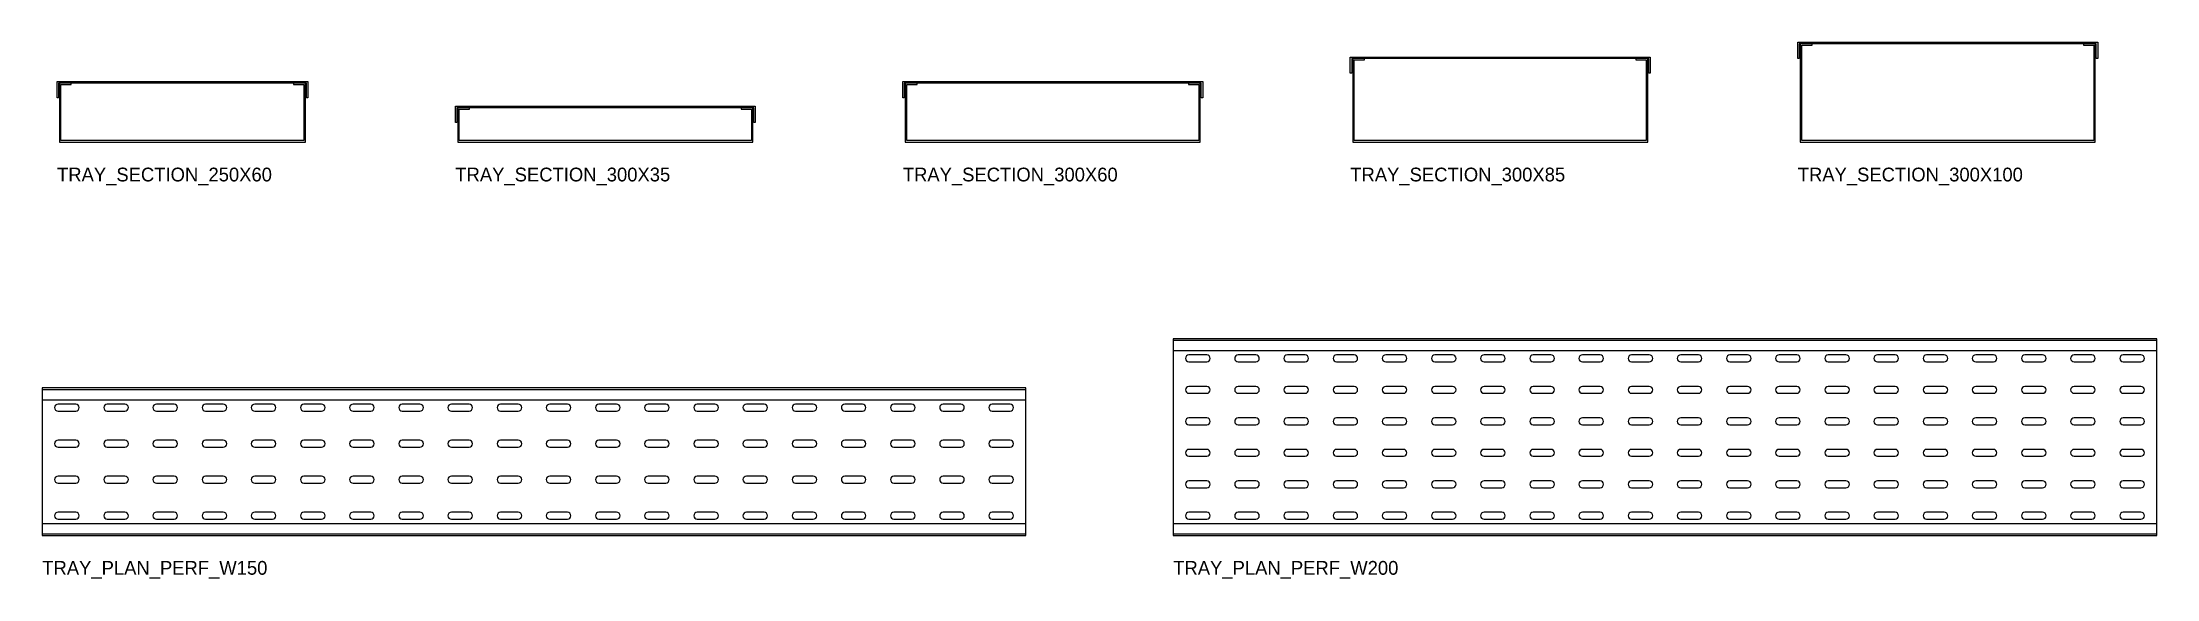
# Model space of a CAD drawing. Header units: millimetres. Extents: x 0 to 15450, y -7144 to 313.
# Drawn here: x 5750 to 7900, y -444 to 102 of the extents above; entities that cross this region are included whole.
import ezdxf

# ---------------------------------------------------------------- set-up
doc = ezdxf.new("R2010")
doc.units = ezdxf.units.MM
doc.header["$LTSCALE"] = 8
for name, color, linetype in [('TRAY', 7, 'Continuous'), ('TRAY-COVER', 5, 'Continuous'), ('TRAY-SLOT', 8, 'Continuous')]:
    doc.layers.add(name, color=color, linetype=linetype)

msp = doc.modelspace()

# ---------------------------------------------------------------- texts
for s, p in [('TRAY_SECTION_250X60', (5765, -40)), ('TRAY_SECTION_300X35', (6170, -40)), ('TRAY_SECTION_300X60', (6625, -40)), ('TRAY_SECTION_300X85', (7080, -40)), ('TRAY_SECTION_300X100', (7535, -40)), ('TRAY_PLAN_PERF_W150', (5750, -440)), ('TRAY_PLAN_PERF_W200', (6900, -440))]:
    msp.add_text(s, height=14).set_placement(p)

# ---------------------------------------------------------------- blocks, each defined once
blk = doc.blocks.new('TCR_TRAY_SECTION_250X60')
at = {"layer": 'TRAY'}
blk.add_lwpolyline([(12, 60), (0, 60), (0, 0), (250, 0), (250, 60), (238, 60), (238, 58.5), (248.5, 58.5), (248.5, 1.5), (1.5, 1.5), (1.5, 58.5), (12, 58.5)], close=True, dxfattribs=at)
at = {"layer": 'TRAY-COVER'}
blk.add_lwpolyline([(-2.5, 45), (-2.5, 61.5), (252.5, 61.5), (252.5, 45), (251, 45), (251, 60), (-1, 60), (-1, 45)], close=True, dxfattribs=at)
blk = doc.blocks.new('TCR_TRAY_SECTION_300X35')
at = {"layer": 'TRAY'}
blk.add_lwpolyline([(12, 35), (0, 35), (0, 0), (300, 0), (300, 35), (288, 35), (288, 33.5), (298.5, 33.5), (298.5, 1.5), (1.5, 1.5), (1.5, 33.5), (12, 33.5)], close=True, dxfattribs=at)
at = {"layer": 'TRAY-COVER'}
blk.add_lwpolyline([(-2.5, 20), (-2.5, 36.5), (302.5, 36.5), (302.5, 20), (301, 20), (301, 35), (-1, 35), (-1, 20)], close=True, dxfattribs=at)
blk = doc.blocks.new('TCR_TRAY_SECTION_300X60')
at = {"layer": 'TRAY'}
blk.add_lwpolyline([(12, 60), (0, 60), (0, 0), (300, 0), (300, 60), (288, 60), (288, 58.5), (298.5, 58.5), (298.5, 1.5), (1.5, 1.5), (1.5, 58.5), (12, 58.5)], close=True, dxfattribs=at)
at = {"layer": 'TRAY-COVER'}
blk.add_lwpolyline([(-2.5, 45), (-2.5, 61.5), (302.5, 61.5), (302.5, 45), (301, 45), (301, 60), (-1, 60), (-1, 45)], close=True, dxfattribs=at)
blk = doc.blocks.new('TCR_TRAY_SECTION_300X85')
at = {"layer": 'TRAY'}
blk.add_lwpolyline([(12, 85), (0, 85), (0, 0), (300, 0), (300, 85), (288, 85), (288, 83.5), (298.5, 83.5), (298.5, 1.5), (1.5, 1.5), (1.5, 83.5), (12, 83.5)], close=True, dxfattribs=at)
at = {"layer": 'TRAY-COVER'}
blk.add_lwpolyline([(-2.5, 70), (-2.5, 86.5), (302.5, 86.5), (302.5, 70), (301, 70), (301, 85), (-1, 85), (-1, 70)], close=True, dxfattribs=at)
blk = doc.blocks.new('TCR_TRAY_SECTION_300X100')
at = {"layer": 'TRAY'}
blk.add_lwpolyline([(12, 100), (0, 100), (0, 0), (300, 0), (300, 100), (288, 100), (288, 98.5), (298.5, 98.5), (298.5, 1.5), (1.5, 1.5), (1.5, 98.5), (12, 98.5)], close=True, dxfattribs=at)
at = {"layer": 'TRAY-COVER'}
blk.add_lwpolyline([(-2.5, 85), (-2.5, 101.5), (302.5, 101.5), (302.5, 85), (301, 85), (301, 100), (-1, 100), (-1, 85)], close=True, dxfattribs=at)
blk = doc.blocks.new('TCR_TRAY_PLAN_PERF_W150')
at = {"layer": 'TRAY'}
for p, q in [((0, 148.5), (1000, 148.5)), ((0, 138), (1000, 138)), ((0, 12), (1000, 12)), ((0, 1.5), (1000, 1.5))]:
    blk.add_line(p, q, dxfattribs=at)
blk.add_lwpolyline([(0, 0), (1000, 0), (1000, 150), (0, 150)], close=True, dxfattribs=at)
at = {"layer": 'TRAY-SLOT'}
for points in [[(16, 126.5), (34, 126.5, 1), (34, 133.5), (16, 133.5, 1)], [(66, 126.5), (84, 126.5, 1), (84, 133.5), (66, 133.5, 1)], [(116, 126.5), (134, 126.5, 1), (134, 133.5), (116, 133.5, 1)], [(166, 126.5), (184, 126.5, 1), (184, 133.5), (166, 133.5, 1)], [(216, 126.5), (234, 126.5, 1), (234, 133.5), (216, 133.5, 1)], [(266, 126.5), (284, 126.5, 1), (284, 133.5), (266, 133.5, 1)], [(316, 126.5), (334, 126.5, 1), (334, 133.5), (316, 133.5, 1)], [(366, 126.5), (384, 126.5, 1), (384, 133.5), (366, 133.5, 1)], [(416, 126.5), (434, 126.5, 1), (434, 133.5), (416, 133.5, 1)], [(466, 126.5), (484, 126.5, 1), (484, 133.5), (466, 133.5, 1)], [(516, 126.5), (534, 126.5, 1), (534, 133.5), (516, 133.5, 1)], [(566, 126.5), (584, 126.5, 1), (584, 133.5), (566, 133.5, 1)], [(616, 126.5), (634, 126.5, 1), (634, 133.5), (616, 133.5, 1)], [(666, 126.5), (684, 126.5, 1), (684, 133.5), (666, 133.5, 1)], [(716, 126.5), (734, 126.5, 1), (734, 133.5), (716, 133.5, 1)], [(766, 126.5), (784, 126.5, 1), (784, 133.5), (766, 133.5, 1)], [(816, 126.5), (834, 126.5, 1), (834, 133.5), (816, 133.5, 1)], [(866, 126.5), (884, 126.5, 1), (884, 133.5), (866, 133.5, 1)], [(916, 126.5), (934, 126.5, 1), (934, 133.5), (916, 133.5, 1)], [(966, 126.5), (984, 126.5, 1), (984, 133.5), (966, 133.5, 1)], [(16, 89.8), (34, 89.8, 1), (34, 96.8), (16, 96.8, 1)], [(66, 89.8), (84, 89.8, 1), (84, 96.8), (66, 96.8, 1)], [(116, 89.8), (134, 89.8, 1), (134, 96.8), (116, 96.8, 1)], [(166, 89.8), (184, 89.8, 1), (184, 96.8), (166, 96.8, 1)], [(216, 89.8), (234, 89.8, 1), (234, 96.8), (216, 96.8, 1)], [(266, 89.8), (284, 89.8, 1), (284, 96.8), (266, 96.8, 1)], [(316, 89.8), (334, 89.8, 1), (334, 96.8), (316, 96.8, 1)], [(366, 89.8), (384, 89.8, 1), (384, 96.8), (366, 96.8, 1)], [(416, 89.8), (434, 89.8, 1), (434, 96.8), (416, 96.8, 1)], [(466, 89.8), (484, 89.8, 1), (484, 96.8), (466, 96.8, 1)], [(516, 89.8), (534, 89.8, 1), (534, 96.8), (516, 96.8, 1)], [(566, 89.8), (584, 89.8, 1), (584, 96.8), (566, 96.8, 1)], [(616, 89.8), (634, 89.8, 1), (634, 96.8), (616, 96.8, 1)], [(666, 89.8), (684, 89.8, 1), (684, 96.8), (666, 96.8, 1)], [(716, 89.8), (734, 89.8, 1), (734, 96.8), (716, 96.8, 1)], [(766, 89.8), (784, 89.8, 1), (784, 96.8), (766, 96.8, 1)], [(816, 89.8), (834, 89.8, 1), (834, 96.8), (816, 96.8, 1)], [(866, 89.8), (884, 89.8, 1), (884, 96.8), (866, 96.8, 1)], [(916, 89.8), (934, 89.8, 1), (934, 96.8), (916, 96.8, 1)], [(966, 89.8), (984, 89.8, 1), (984, 96.8), (966, 96.8, 1)], [(16, 53.2), (34, 53.2, 1), (34, 60.2), (16, 60.2, 1)], [(66, 53.2), (84, 53.2, 1), (84, 60.2), (66, 60.2, 1)], [(116, 53.2), (134, 53.2, 1), (134, 60.2), (116, 60.2, 1)], [(166, 53.2), (184, 53.2, 1), (184, 60.2), (166, 60.2, 1)], [(216, 53.2), (234, 53.2, 1), (234, 60.2), (216, 60.2, 1)], [(266, 53.2), (284, 53.2, 1), (284, 60.2), (266, 60.2, 1)], [(316, 53.2), (334, 53.2, 1), (334, 60.2), (316, 60.2, 1)], [(366, 53.2), (384, 53.2, 1), (384, 60.2), (366, 60.2, 1)], [(416, 53.2), (434, 53.2, 1), (434, 60.2), (416, 60.2, 1)], [(466, 53.2), (484, 53.2, 1), (484, 60.2), (466, 60.2, 1)], [(516, 53.2), (534, 53.2, 1), (534, 60.2), (516, 60.2, 1)], [(566, 53.2), (584, 53.2, 1), (584, 60.2), (566, 60.2, 1)], [(616, 53.2), (634, 53.2, 1), (634, 60.2), (616, 60.2, 1)], [(666, 53.2), (684, 53.2, 1), (684, 60.2), (666, 60.2, 1)], [(716, 53.2), (734, 53.2, 1), (734, 60.2), (716, 60.2, 1)], [(766, 53.2), (784, 53.2, 1), (784, 60.2), (766, 60.2, 1)], [(816, 53.2), (834, 53.2, 1), (834, 60.2), (816, 60.2, 1)], [(866, 53.2), (884, 53.2, 1), (884, 60.2), (866, 60.2, 1)], [(916, 53.2), (934, 53.2, 1), (934, 60.2), (916, 60.2, 1)], [(966, 53.2), (984, 53.2, 1), (984, 60.2), (966, 60.2, 1)], [(16, 16.5), (34, 16.5, 1), (34, 23.5), (16, 23.5, 1)], [(66, 16.5), (84, 16.5, 1), (84, 23.5), (66, 23.5, 1)], [(116, 16.5), (134, 16.5, 1), (134, 23.5), (116, 23.5, 1)], [(166, 16.5), (184, 16.5, 1), (184, 23.5), (166, 23.5, 1)], [(216, 16.5), (234, 16.5, 1), (234, 23.5), (216, 23.5, 1)], [(266, 16.5), (284, 16.5, 1), (284, 23.5), (266, 23.5, 1)], [(316, 16.5), (334, 16.5, 1), (334, 23.5), (316, 23.5, 1)], [(366, 16.5), (384, 16.5, 1), (384, 23.5), (366, 23.5, 1)], [(416, 16.5), (434, 16.5, 1), (434, 23.5), (416, 23.5, 1)], [(466, 16.5), (484, 16.5, 1), (484, 23.5), (466, 23.5, 1)], [(516, 16.5), (534, 16.5, 1), (534, 23.5), (516, 23.5, 1)], [(566, 16.5), (584, 16.5, 1), (584, 23.5), (566, 23.5, 1)], [(616, 16.5), (634, 16.5, 1), (634, 23.5), (616, 23.5, 1)], [(666, 16.5), (684, 16.5, 1), (684, 23.5), (666, 23.5, 1)], [(716, 16.5), (734, 16.5, 1), (734, 23.5), (716, 23.5, 1)], [(766, 16.5), (784, 16.5, 1), (784, 23.5), (766, 23.5, 1)], [(816, 16.5), (834, 16.5, 1), (834, 23.5), (816, 23.5, 1)], [(866, 16.5), (884, 16.5, 1), (884, 23.5), (866, 23.5, 1)], [(916, 16.5), (934, 16.5, 1), (934, 23.5), (916, 23.5, 1)], [(966, 16.5), (984, 16.5, 1), (984, 23.5), (966, 23.5, 1)]]:
    blk.add_lwpolyline(points, format="xyb", close=True, dxfattribs=at)
blk = doc.blocks.new('TCR_TRAY_PLAN_PERF_W200')
at = {"layer": 'TRAY'}
for p, q in [((0, 198.5), (1000, 198.5)), ((0, 188), (1000, 188)), ((0, 12), (1000, 12)), ((0, 1.5), (1000, 1.5))]:
    blk.add_line(p, q, dxfattribs=at)
blk.add_lwpolyline([(0, 0), (1000, 0), (1000, 200), (0, 200)], close=True, dxfattribs=at)
at = {"layer": 'TRAY-SLOT'}
for points in [[(16, 176.5), (34, 176.5, 1), (34, 183.5), (16, 183.5, 1)], [(66, 176.5), (84, 176.5, 1), (84, 183.5), (66, 183.5, 1)], [(116, 176.5), (134, 176.5, 1), (134, 183.5), (116, 183.5, 1)], [(166, 176.5), (184, 176.5, 1), (184, 183.5), (166, 183.5, 1)], [(216, 176.5), (234, 176.5, 1), (234, 183.5), (216, 183.5, 1)], [(266, 176.5), (284, 176.5, 1), (284, 183.5), (266, 183.5, 1)], [(316, 176.5), (334, 176.5, 1), (334, 183.5), (316, 183.5, 1)], [(366, 176.5), (384, 176.5, 1), (384, 183.5), (366, 183.5, 1)], [(416, 176.5), (434, 176.5, 1), (434, 183.5), (416, 183.5, 1)], [(466, 176.5), (484, 176.5, 1), (484, 183.5), (466, 183.5, 1)], [(516, 176.5), (534, 176.5, 1), (534, 183.5), (516, 183.5, 1)], [(566, 176.5), (584, 176.5, 1), (584, 183.5), (566, 183.5, 1)], [(616, 176.5), (634, 176.5, 1), (634, 183.5), (616, 183.5, 1)], [(666, 176.5), (684, 176.5, 1), (684, 183.5), (666, 183.5, 1)], [(716, 176.5), (734, 176.5, 1), (734, 183.5), (716, 183.5, 1)], [(766, 176.5), (784, 176.5, 1), (784, 183.5), (766, 183.5, 1)], [(816, 176.5), (834, 176.5, 1), (834, 183.5), (816, 183.5, 1)], [(866, 176.5), (884, 176.5, 1), (884, 183.5), (866, 183.5, 1)], [(916, 176.5), (934, 176.5, 1), (934, 183.5), (916, 183.5, 1)], [(966, 176.5), (984, 176.5, 1), (984, 183.5), (966, 183.5, 1)], [(16, 144.5), (34, 144.5, 1), (34, 151.5), (16, 151.5, 1)], [(66, 144.5), (84, 144.5, 1), (84, 151.5), (66, 151.5, 1)], [(116, 144.5), (134, 144.5, 1), (134, 151.5), (116, 151.5, 1)], [(166, 144.5), (184, 144.5, 1), (184, 151.5), (166, 151.5, 1)], [(216, 144.5), (234, 144.5, 1), (234, 151.5), (216, 151.5, 1)], [(266, 144.5), (284, 144.5, 1), (284, 151.5), (266, 151.5, 1)], [(316, 144.5), (334, 144.5, 1), (334, 151.5), (316, 151.5, 1)], [(366, 144.5), (384, 144.5, 1), (384, 151.5), (366, 151.5, 1)], [(416, 144.5), (434, 144.5, 1), (434, 151.5), (416, 151.5, 1)], [(466, 144.5), (484, 144.5, 1), (484, 151.5), (466, 151.5, 1)], [(516, 144.5), (534, 144.5, 1), (534, 151.5), (516, 151.5, 1)], [(566, 144.5), (584, 144.5, 1), (584, 151.5), (566, 151.5, 1)], [(616, 144.5), (634, 144.5, 1), (634, 151.5), (616, 151.5, 1)], [(666, 144.5), (684, 144.5, 1), (684, 151.5), (666, 151.5, 1)], [(716, 144.5), (734, 144.5, 1), (734, 151.5), (716, 151.5, 1)], [(766, 144.5), (784, 144.5, 1), (784, 151.5), (766, 151.5, 1)], [(816, 144.5), (834, 144.5, 1), (834, 151.5), (816, 151.5, 1)], [(866, 144.5), (884, 144.5, 1), (884, 151.5), (866, 151.5, 1)], [(916, 144.5), (934, 144.5, 1), (934, 151.5), (916, 151.5, 1)], [(966, 144.5), (984, 144.5, 1), (984, 151.5), (966, 151.5, 1)], [(16, 112.5), (34, 112.5, 1), (34, 119.5), (16, 119.5, 1)], [(66, 112.5), (84, 112.5, 1), (84, 119.5), (66, 119.5, 1)], [(116, 112.5), (134, 112.5, 1), (134, 119.5), (116, 119.5, 1)], [(166, 112.5), (184, 112.5, 1), (184, 119.5), (166, 119.5, 1)], [(216, 112.5), (234, 112.5, 1), (234, 119.5), (216, 119.5, 1)], [(266, 112.5), (284, 112.5, 1), (284, 119.5), (266, 119.5, 1)], [(316, 112.5), (334, 112.5, 1), (334, 119.5), (316, 119.5, 1)], [(366, 112.5), (384, 112.5, 1), (384, 119.5), (366, 119.5, 1)], [(416, 112.5), (434, 112.5, 1), (434, 119.5), (416, 119.5, 1)], [(466, 112.5), (484, 112.5, 1), (484, 119.5), (466, 119.5, 1)], [(516, 112.5), (534, 112.5, 1), (534, 119.5), (516, 119.5, 1)], [(566, 112.5), (584, 112.5, 1), (584, 119.5), (566, 119.5, 1)], [(616, 112.5), (634, 112.5, 1), (634, 119.5), (616, 119.5, 1)], [(666, 112.5), (684, 112.5, 1), (684, 119.5), (666, 119.5, 1)], [(716, 112.5), (734, 112.5, 1), (734, 119.5), (716, 119.5, 1)], [(766, 112.5), (784, 112.5, 1), (784, 119.5), (766, 119.5, 1)], [(816, 112.5), (834, 112.5, 1), (834, 119.5), (816, 119.5, 1)], [(866, 112.5), (884, 112.5, 1), (884, 119.5), (866, 119.5, 1)], [(916, 112.5), (934, 112.5, 1), (934, 119.5), (916, 119.5, 1)], [(966, 112.5), (984, 112.5, 1), (984, 119.5), (966, 119.5, 1)], [(16, 80.5), (34, 80.5, 1), (34, 87.5), (16, 87.5, 1)], [(66, 80.5), (84, 80.5, 1), (84, 87.5), (66, 87.5, 1)], [(116, 80.5), (134, 80.5, 1), (134, 87.5), (116, 87.5, 1)], [(166, 80.5), (184, 80.5, 1), (184, 87.5), (166, 87.5, 1)], [(216, 80.5), (234, 80.5, 1), (234, 87.5), (216, 87.5, 1)], [(266, 80.5), (284, 80.5, 1), (284, 87.5), (266, 87.5, 1)], [(316, 80.5), (334, 80.5, 1), (334, 87.5), (316, 87.5, 1)], [(366, 80.5), (384, 80.5, 1), (384, 87.5), (366, 87.5, 1)], [(416, 80.5), (434, 80.5, 1), (434, 87.5), (416, 87.5, 1)], [(466, 80.5), (484, 80.5, 1), (484, 87.5), (466, 87.5, 1)], [(516, 80.5), (534, 80.5, 1), (534, 87.5), (516, 87.5, 1)], [(566, 80.5), (584, 80.5, 1), (584, 87.5), (566, 87.5, 1)], [(616, 80.5), (634, 80.5, 1), (634, 87.5), (616, 87.5, 1)], [(666, 80.5), (684, 80.5, 1), (684, 87.5), (666, 87.5, 1)], [(716, 80.5), (734, 80.5, 1), (734, 87.5), (716, 87.5, 1)], [(766, 80.5), (784, 80.5, 1), (784, 87.5), (766, 87.5, 1)], [(816, 80.5), (834, 80.5, 1), (834, 87.5), (816, 87.5, 1)], [(866, 80.5), (884, 80.5, 1), (884, 87.5), (866, 87.5, 1)], [(916, 80.5), (934, 80.5, 1), (934, 87.5), (916, 87.5, 1)], [(966, 80.5), (984, 80.5, 1), (984, 87.5), (966, 87.5, 1)], [(16, 48.5), (34, 48.5, 1), (34, 55.5), (16, 55.5, 1)], [(66, 48.5), (84, 48.5, 1), (84, 55.5), (66, 55.5, 1)], [(116, 48.5), (134, 48.5, 1), (134, 55.5), (116, 55.5, 1)], [(166, 48.5), (184, 48.5, 1), (184, 55.5), (166, 55.5, 1)], [(216, 48.5), (234, 48.5, 1), (234, 55.5), (216, 55.5, 1)], [(266, 48.5), (284, 48.5, 1), (284, 55.5), (266, 55.5, 1)], [(316, 48.5), (334, 48.5, 1), (334, 55.5), (316, 55.5, 1)], [(366, 48.5), (384, 48.5, 1), (384, 55.5), (366, 55.5, 1)], [(416, 48.5), (434, 48.5, 1), (434, 55.5), (416, 55.5, 1)], [(466, 48.5), (484, 48.5, 1), (484, 55.5), (466, 55.5, 1)], [(516, 48.5), (534, 48.5, 1), (534, 55.5), (516, 55.5, 1)], [(566, 48.5), (584, 48.5, 1), (584, 55.5), (566, 55.5, 1)], [(616, 48.5), (634, 48.5, 1), (634, 55.5), (616, 55.5, 1)], [(666, 48.5), (684, 48.5, 1), (684, 55.5), (666, 55.5, 1)], [(716, 48.5), (734, 48.5, 1), (734, 55.5), (716, 55.5, 1)], [(766, 48.5), (784, 48.5, 1), (784, 55.5), (766, 55.5, 1)], [(816, 48.5), (834, 48.5, 1), (834, 55.5), (816, 55.5, 1)], [(866, 48.5), (884, 48.5, 1), (884, 55.5), (866, 55.5, 1)], [(916, 48.5), (934, 48.5, 1), (934, 55.5), (916, 55.5, 1)], [(966, 48.5), (984, 48.5, 1), (984, 55.5), (966, 55.5, 1)], [(16, 16.5), (34, 16.5, 1), (34, 23.5), (16, 23.5, 1)], [(66, 16.5), (84, 16.5, 1), (84, 23.5), (66, 23.5, 1)], [(116, 16.5), (134, 16.5, 1), (134, 23.5), (116, 23.5, 1)], [(166, 16.5), (184, 16.5, 1), (184, 23.5), (166, 23.5, 1)], [(216, 16.5), (234, 16.5, 1), (234, 23.5), (216, 23.5, 1)], [(266, 16.5), (284, 16.5, 1), (284, 23.5), (266, 23.5, 1)], [(316, 16.5), (334, 16.5, 1), (334, 23.5), (316, 23.5, 1)], [(366, 16.5), (384, 16.5, 1), (384, 23.5), (366, 23.5, 1)], [(416, 16.5), (434, 16.5, 1), (434, 23.5), (416, 23.5, 1)], [(466, 16.5), (484, 16.5, 1), (484, 23.5), (466, 23.5, 1)], [(516, 16.5), (534, 16.5, 1), (534, 23.5), (516, 23.5, 1)], [(566, 16.5), (584, 16.5, 1), (584, 23.5), (566, 23.5, 1)], [(616, 16.5), (634, 16.5, 1), (634, 23.5), (616, 23.5, 1)], [(666, 16.5), (684, 16.5, 1), (684, 23.5), (666, 23.5, 1)], [(716, 16.5), (734, 16.5, 1), (734, 23.5), (716, 23.5, 1)], [(766, 16.5), (784, 16.5, 1), (784, 23.5), (766, 23.5, 1)], [(816, 16.5), (834, 16.5, 1), (834, 23.5), (816, 23.5, 1)], [(866, 16.5), (884, 16.5, 1), (884, 23.5), (866, 23.5, 1)], [(916, 16.5), (934, 16.5, 1), (934, 23.5), (916, 23.5, 1)], [(966, 16.5), (984, 16.5, 1), (984, 23.5), (966, 23.5, 1)]]:
    blk.add_lwpolyline(points, format="xyb", close=True, dxfattribs=at)

# ---------------------------------------------------------------- block references
for name, p in [('TCR_TRAY_SECTION_300X85', (7082.5, 0)), ('TCR_TRAY_SECTION_300X100', (7537.5, 0)), ('TCR_TRAY_SECTION_250X60', (5767.5, 0)), ('TCR_TRAY_SECTION_300X60', (6627.5, 0)), ('TCR_TRAY_SECTION_300X35', (6172.5, 0)), ('TCR_TRAY_PLAN_PERF_W200', (6900, -400)), ('TCR_TRAY_PLAN_PERF_W150', (5750, -400))]:
    msp.add_blockref(name, p)

msp.set_redraw_order([(e.dxf.handle, doc.entitydb.next_handle()) for e in msp.query("TEXT MTEXT ATTDEF DIMENSION ARC_DIMENSION")])  # texts and dimensions are drawn at this point

doc.saveas('drawing.dxf')
